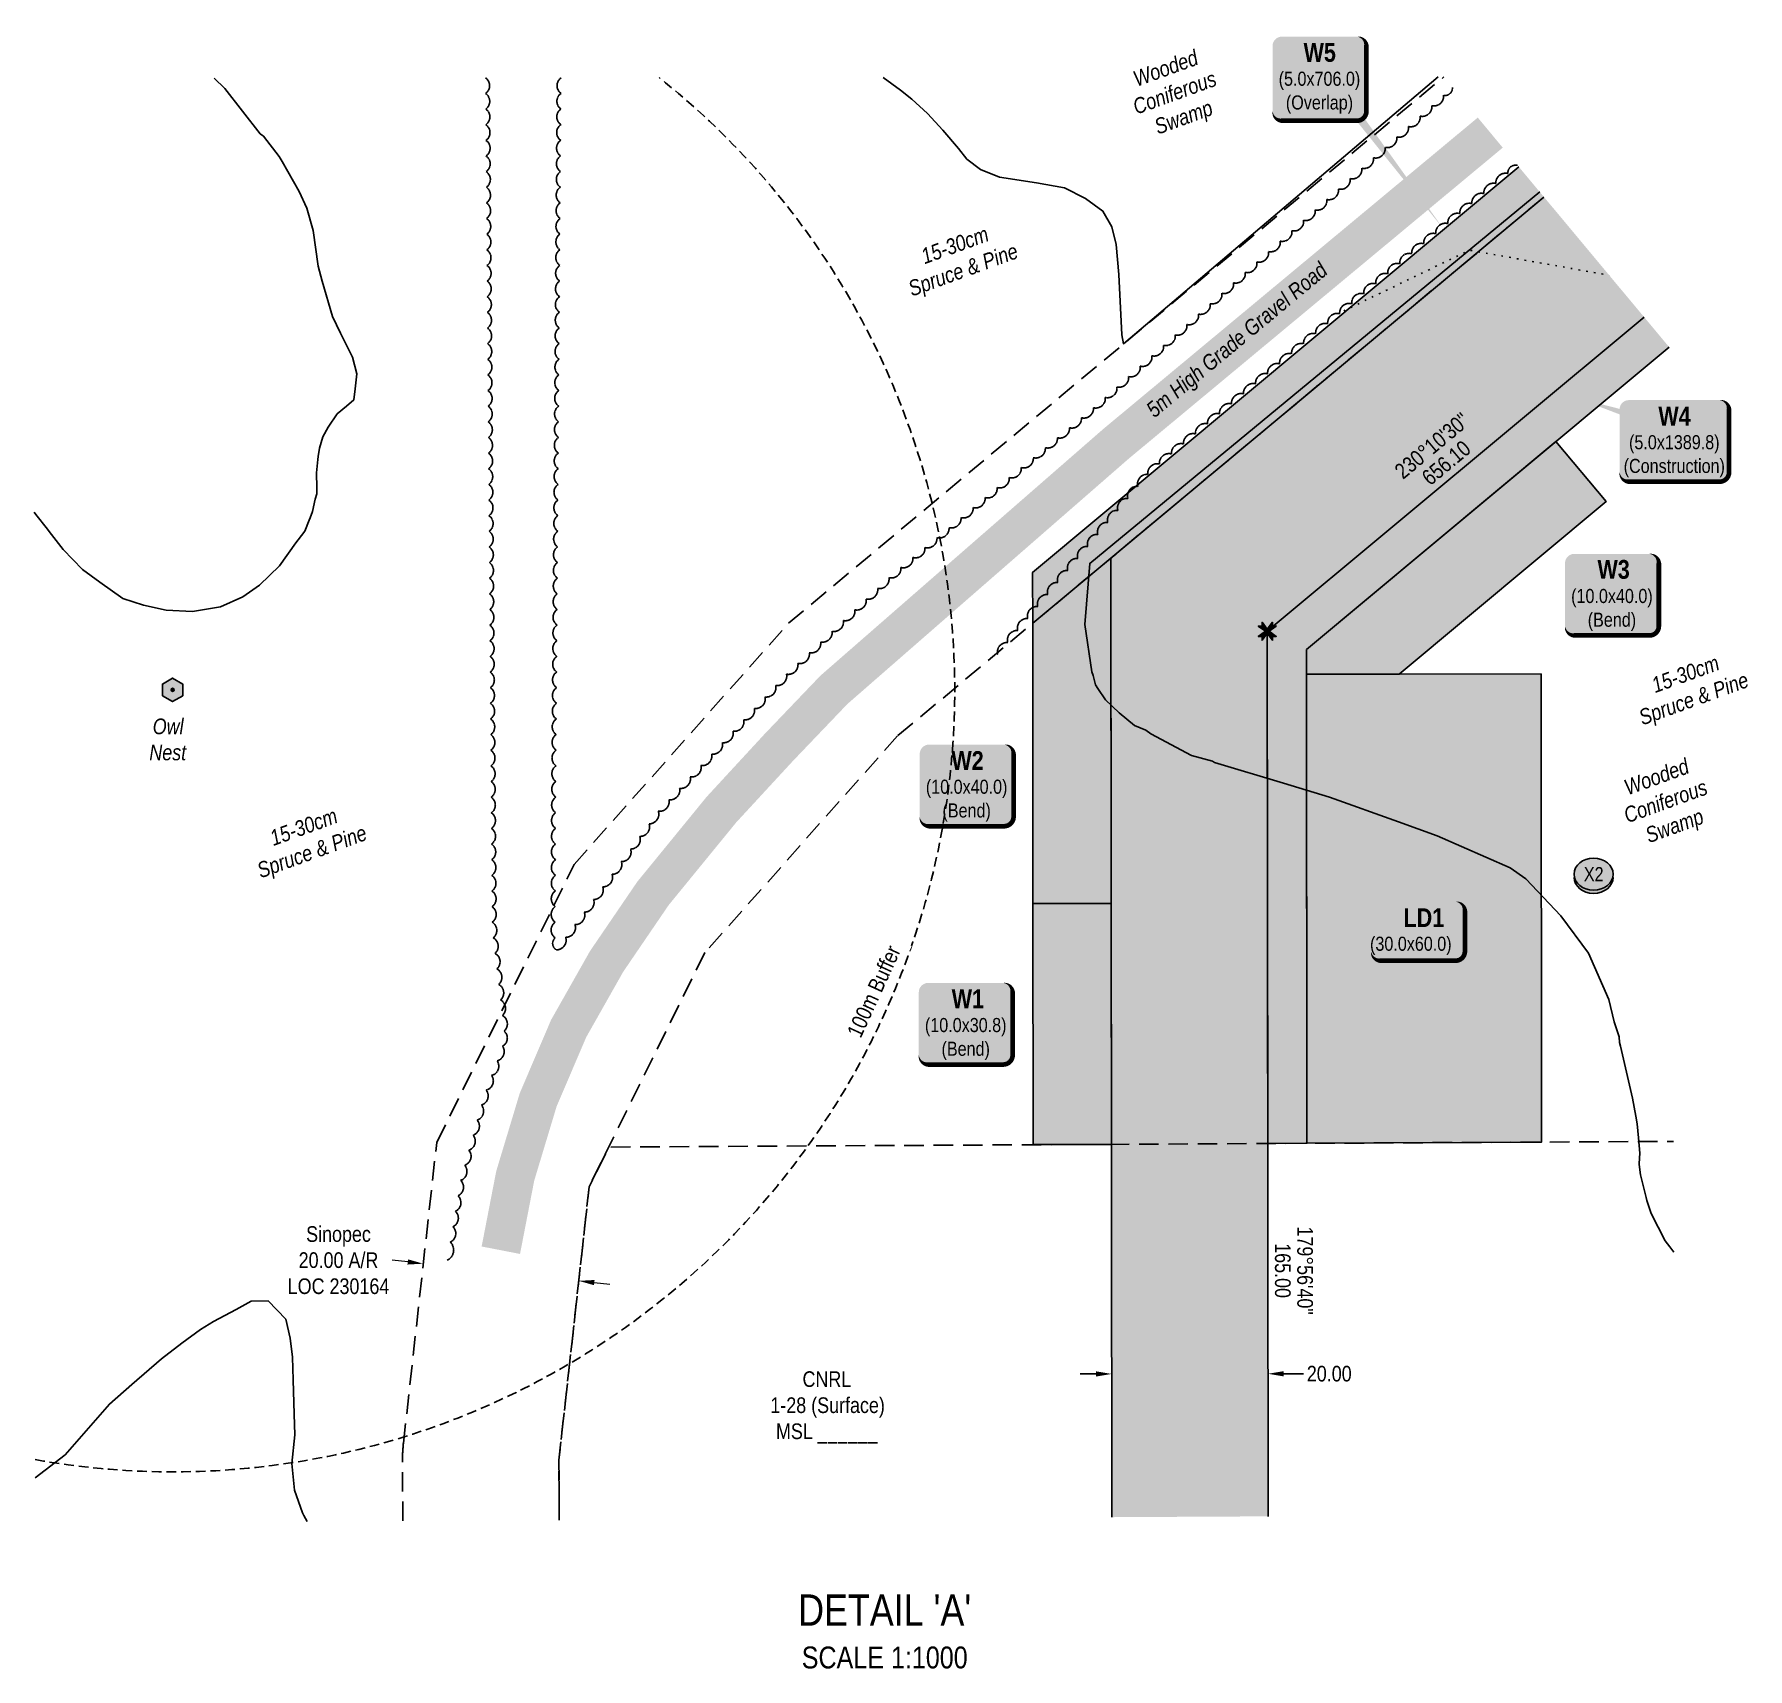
# Model space of a CAD drawing. Extents: x 499040 to 506121, y 6015569 to 6019091.
# Drawn here: x 501378 to 502473, y 6017725 to 6018769 of the extents above; entities that cross this region are included whole.
import ezdxf
from ezdxf.enums import TextEntityAlignment as Align

# ---------------------------------------------------------------- set-up
doc = ezdxf.new("R2010")
doc.units = 0
doc.header["$LTSCALE"] = 5
doc.header["$PDMODE"] = 35
doc.header["$PDSIZE"] = 0.5
for name, pattern in [('0', [1, 1, 0]), ('foc-ACCESSROAD', [3.75, 2.5, -1.25]), ('foc-TIELINE', [1.875, 1.25, -0.625]), ('foc-TOPO', [1, 0.2, -0.8])]:
    doc.linetypes.add(name, pattern=pattern)
doc.layers.get('Defpoints').update_dxf_attribs({"color": 9})
for name, color, linetype, lineweight in [('AS-GENERAL', 48, 'Continuous', 18), ('C-AR-T', 13, 'Continuous', 9), ('F-AR-T', 190, 'Continuous', 9), ('T-TEXT', 48, 'Continuous', 18)]:
    doc.layers.add(name, color=color, linetype=linetype, lineweight=lineweight)
for name, color, linetype in [('AS-ROADS', 254, 'Continuous'), ('C-WS', 13, 'foc-ACCESSROAD'), ('DETAIL-T', 7, 'Continuous'), ('F-AR', 190, 'foc-ACCESSROAD'), ('L-BD1', 253, 'Continuous'), ('L-MON', 1, 'Continuous'), ('P-BUFFER-PURPLE', 187, 'foc-TIELINE'), ('P-BUFFER-PURPLE-T', 187, 'Continuous'), ('P-CROSSINGS', 250, 'Continuous'), ('P-PROPOSED', 10, 'Continuous'), ('P-PROPOSED-H', 21, 'Continuous'), ('P-TEMP-BLOCKS', 250, 'Continuous'), ('P-TEMP-BLUE', 146, 'Continuous'), ('P-TXT', 4, 'Continuous'), ('P-WORKAREA', 113, 'Continuous'), ('P-WORKAREA-H', 111, 'Continuous'), ('T-BUSH', 110, '0'), ('T-BUSH-T', 110, 'Continuous'), ('T-LOW-AREA', 48, 'foc-TOPO'), ('WETLAND', 143, 'Continuous'), ('WETLAND-T', 146, 'Continuous')]:
    doc.layers.add(name, color=color, linetype=linetype)
doc.layers.add('P-TEMP-BLUE-H', color=7, linetype='Continuous', true_color=0x99e6ff)
doc.styles.add('80', font='ARIALN.TTF', dxfattribs={"height": 10})
doc.styles.add('80CG', font='ARIALN.TTF', dxfattribs={"height": 10})
doc.styles.add('80L', font='ARIALN.TTF', dxfattribs={"height": 10})
doc.styles.add('BOLD', font='ARIALNB.TTF')
doc.styles.add('Crossing', font='ARIALN.TTF', dxfattribs={"height": 10})
doc.dimstyles.new('Compass 5 000', dxfattribs={"dimscale": 5, "dimtxt": 9, "dimasz": 2, "dimexe": 0.2, "dimexo": 0.0625, "dimgap": 0.5, "dimtad": 0, "dimtih": 1, "dimtoh": 1, "dimzin": 0, "dimdsep": 46, "dimtxsty": '80CG', "dimcen": 0.1, "dimse1": 1, "dimse2": 1, "dimclrd": 256, "dimclrt": 256, "dimaunit": 1, "dimadec": 4, "dimazin": 0, "dimtfac": 0.06, "dimtofl": 0, "dimtmove": 0, "dimatfit": 1, "dimfxl": 0.2, "dimtolj": 1, "dimtzin": 0, "dimlwd": -1, "dimarcsym": 0})

msp = doc.modelspace()

# ---------------------------------------------------------------- texts
at = {"layer": 'AS-GENERAL', "insert": (502085.4202240393, 6018530.205437078), "char_height": 9.994660500000059, "attachment_point": 1, "rotation": 39.82463404069503, "style": '80L'}
msp.add_mtext_dynamic_manual_height_columns('\\pi2.14324;{\\fArial Narrow|b0|i1|c0|p34;5m High Grade Gravel Road}', width=149.0658878857887, gutter_width=49.94646034002879, heights=[0], dxfattribs=at)
at = {"layer": 'C-AR-T', "insert": (501842.1772035265, 6017914.893019208), "char_height": 9.99461000000029, "attachment_point": 1, "style": '80L'}
msp.add_mtext_dynamic_manual_height_columns('\\pi26.36751;CNRL\\P\\pi5.82607;1-28 (Surface)\\P\\pi9.38827;MSL ______', width=82.91656523124472, gutter_width=49.94620797565411, heights=[0], dxfattribs=at)
at = {"layer": 'DETAIL-T', "color": 3, "insert": (501921.071241725, 6017748.560671848), "char_height": 19.98925740000015, "width": 109.6499397430325, "attachment_point": 5, "style": '80CG'}
msp.add_mtext("DETAIL 'A'\\P{\\H0.7x;SCALE 1:1000}", dxfattribs=at)
at = {"layer": 'L-BD1', "style": '80L'}
for s, rotation, p in [('230°10\'30"', 39.82463404115438, (502270.7521426576, 6018506.447982243)), ('656.10', 39.82463404115438, (502279.8735100955, 6018495.509743216)), ('179°56\'40"', 270.0556962097833, (502189.6954557999, 6017979.254567581)), ('165.00', 270.0556962097833, (502175.4531166315, 6017979.240722852))]:
    msp.add_text(s, height=9.994628700000026, rotation=rotation, dxfattribs=at).set_placement(p, align=Align.MIDDLE_CENTER)
at = {"layer": 'T-BUSH-T', "char_height": 9.994628700000103, "attachment_point": 1, "rotation": 20.000000000000007, "style": '80L'}
for insert in [(501928.9567861047, 6018626.600036486), (502395.795386957, 6018352.531185958), (501512.8465688315, 6018254.781634729)]:
    msp.add_mtext_dynamic_manual_height_columns('\\pi15.17911;{\\fArial Narrow|b0|i1|c0|p34;15-30cm \\P\\pi0.43261;Spruce & Pine}', width=72.96834382298445, gutter_width=47.44898635416106, heights=[0], dxfattribs=dict(at, insert=insert))
at = {"layer": 'T-TEXT', "insert": (501450.8488320247, 6018332.047902259), "char_height": 9.994628700000026, "attachment_point": 1, "style": '80L'}
msp.add_mtext_dynamic_manual_height_columns('\\pi2.4842;{\\fArial Narrow|b0|i1|c0|p34;Owl\\P\\pi0.31961;Nest}', width=24.11908940021073, gutter_width=249.6183324002589, heights=[0], dxfattribs=at)
at = {"layer": 'WETLAND-T', "char_height": 10.00000000000013, "attachment_point": 1, "rotation": 20.000000000000007, "style": '80L'}
for insert in [(502076.899758134, 6018744.470698535), (502390.6025365104, 6018291.619166533)]:
    msp.add_mtext_dynamic_manual_height_columns('\\pi1.99746;{\\fArial Narrow|b0|i1|c0|p34;Wooded \\P\\pi-4.31564;Coniferous \\P\\pi4.28259;Swamp}', width=45.70705899019888, gutter_width=49.97314350000049, heights=[0], dxfattribs=dict(at, insert=insert))

# ---------------------------------------------------------------- blocks, each defined once
blk = doc.blocks.new('NEST_ACTIVE')
h = blk.add_hatch(color=90)
h.dxf.hatch_style = 1
h.paths.add_polyline_path([(-6.495190528396051, -3.75), (0, -7.5), (6.495190528337844, -3.75), (6.495190528337844, 3.75), (0, 7.5), (-6.495190528396051, 3.75)])
h = blk.add_hatch(color=13)
h.dxf.hatch_style = 1
edge = h.paths.add_edge_path()
edge.add_arc((0, 0), 1, 0, 360)
at = {"color": 13, "flags": 128}
blk.add_lwpolyline([(-6.495190528396051, -3.75), (0, -7.5), (6.495190528337844, -3.75), (6.495190528337844, 3.75), (0, 7.5), (-6.495190528396051, 3.75)], close=True, dxfattribs=at)
at = {"color": 13}
blk.add_circle((0, 0), 1, dxfattribs=at)
blk = doc.blocks.new('TEMP')
h = blk.add_hatch(color=255)
h.dxf.hatch_style = 1
h.paths.add_polyline_path([(-5.274162218071865e-10, 0.2514284397220763), (-0.6656854269836916, 1.152061669657268), (-0.6656854269836914, 0.6656854303339061), (-1.152061663105632, 0.6656854303339061), (-0.2514284404497631, 5.273246284076549e-10), (-1.152061661774314, -0.665685419564579), (-0.6656854224511335, -0.6656854195645793), (-0.6656854224511335, -1.152061655686338), (-5.273248504522599e-10, -0.2514284436956583), (0.6656854183820542, -1.152061663420681), (0.6656854183820542, -0.6656854208922597), (1.152061656810019, -0.6656854053035203), (0.2514284429676993, 5.273251835191672e-10), (1.152061671303363, 0.6656854258011662), (0.6656854287749412, 0.6656854258011663), (0.6656854131859291, 1.15206166422904)])
h.paths.add_polyline_path([(0.5656854229146121, 0.8485281473411305), (0.5656854319800914, 0.5656854258011663), (0.8485281444547581, 0.5656854258011663), (0.08318903393992505, -1.110223024625157e-16), (0.8485281399220184, -0.5656854150320215), (0.5656854183820542, -0.5656854240973189), (0.5656854183820542, -0.8485281365719858), (1.110223024625157e-16, -0.08318903609469996), (-0.5656854224511336, -0.848528132039064), (-0.5656854224511336, -0.5656854195645794), (-0.8485281349258003, -0.5656854195645796), (-0.08318903284889523, 0), (-0.8485281394583577, 0.5656854303339061), (-0.5656854269836913, 0.5656854303339061), (-0.5656854269836913, 0.8485281428085727), (0, 0.08318903069412065)], flags=16)
h = blk.add_hatch(color=1)
h.dxf.hatch_style = 1
h.paths.add_polyline_path([(0, 0.08318903069412048), (-0.5656854269836913, 0.8485281428085726), (-0.5656854269836911, 0.5656854303339061), (-0.8485281394583579, 0.5656854303339061), (-0.08318903284889523, 0), (-0.8485281349258, -0.5656854195645791), (-0.5656854224511336, -0.5656854195645792), (-0.5656854224511336, -0.8485281320390639), (1.110223024625157e-16, -0.08318903609469996), (0.5656854183820542, -0.8485281365719854), (0.5656854183820542, -0.5656854240973188), (0.8485281399220186, -0.5656854150320215), (0.08318903393992516, -5.551115123125783e-17), (0.8485281444547583, 0.5656854258011663), (0.5656854319800915, 0.5656854258011663), (0.5656854229146121, 0.8485281473411305)])
at = {"color": 1}
for p, q in [((-0.0831890328488953, 0), (0.0831890339399252, 0)), ((0, 0.0831890306941205), (0, -0.08318903609469999))]:
    blk.add_line(p, q, dxfattribs=at)
at = {"color": 255, "flags": 128}
blk.add_lwpolyline([(-0.251428440449763, 5.27325e-10), (-1.152061663105632, 0.6656854303339061), (-0.6656854269836914, 0.6656854303339061), (-0.6656854269836914, 1.152061669657268), (-5.274159999999999e-10, 0.2514284397220763), (0.6656854131859291, 1.15206166422904), (0.6656854287749412, 0.6656854258011663), (1.152061671303363, 0.6656854258011663), (0.2514284429676991, 5.27325e-10), (1.152061656810019, -0.6656854053035204), (0.6656854183820542, -0.6656854208922596), (0.6656854183820542, -1.152061663420681), (-5.27325e-10, -0.2514284436956586), (-0.6656854224511335, -1.152061655686338), (-0.6656854224511335, -0.6656854195645793), (-1.152061661774314, -0.6656854195645793)], close=True, dxfattribs=at)
at = {"color": 1, "flags": 128}
blk.add_lwpolyline([(-0.0831890328488953, 0), (-0.8485281394583578, 0.5656854303339061), (-0.5656854269836913, 0.5656854303339061), (-0.5656854269836913, 0.8485281428085727), (0, 0.0831890306941205), (0.5656854229146121, 0.8485281473411305), (0.5656854319800914, 0.5656854258011663), (0.8485281444547581, 0.5656854258011663), (0.0831890339399252, 0), (0.8485281399220184, -0.5656854150320214), (0.5656854183820542, -0.5656854240973189), (0.5656854183820542, -0.8485281365719856), (0, -0.08318903609469999), (-0.5656854224511335, -0.848528132039064), (-0.5656854224511335, -0.5656854195645792), (-0.8485281349258001, -0.5656854195645792)], close=True, dxfattribs=at)
blk = doc.blocks.new('*U400')
at = {"true_color": 0x99e6ff}
h = blk.add_hatch(color=141, dxfattribs=at)
edge = h.paths.add_edge_path()
edge.add_line((-23.99999999999998, -19.27956719882786), (23.99999999999998, -19.27956719882786))
edge.add_arc((23.99999999999998, -13.27956719882786), 6, 270, 360)
edge.add_line((29.99999999999998, -13.27956719882786), (29.99999999999998, 12.5))
edge.add_arc((23.99999999999998, 12.5), 6, 0, 90)
edge.add_line((23.99999999999998, 18.5), (-23.99999999999998, 18.5))
edge.add_arc((-23.99999999999998, 12.5), 6, 90, 180)
edge.add_line((-29.99999999999998, 12.5), (-29.99999999999998, -13.27956719882786))
edge.add_arc((-23.99999999999998, -13.27956719882786), 6, 180, 270)
at = {"color": 250, "flags": 128}
blk.add_lwpolyline([(-23.99999999999998, -19.27956719882786, 3, 3, 0), (23.99999999999998, -19.27956719882786, 3, 3, 0.414213562373095), (29.99999999999998, -13.27956719882786, 3, 3, 0), (29.99999999999998, 12.5, 3, 0, 0.414213562373095), (23.99999999999998, 18.5, 0, 0, 0), (-23.99999999999998, 18.5, 0, 0, 0.414213562373095), (-29.99999999999998, 12.5, 0, 0, 0), (-29.99999999999998, -13.27956719882786, 0, 3, 0.414213562373095)], format="xyseb", close=True, dxfattribs=at)
at = {"flags": 128}
blk.add_lwpolyline([(14.90390220593633, 3.037062123534922, 0, 7.499999999999998, 0), (-3.398394867633905e-15, 0, 0, 0, 0)], format="xyseb", dxfattribs=at)
at = {"color": 250}
for tag, p, height, style in [('TEMP_AREA_W1_001', (-9.212824010914055, 2.244292974654144), 12, 'BOLD'), ('ENTER_TEXT_001', (-30.65586630286495, -12.93054438853961), 9, '80')]:
    blk.add_attdef(tag, p, '', height=height, dxfattribs=dict(at, style=style))
blk = doc.blocks.new('*D565')
at = {"layer": 'Defpoints', "color": 0, "transparency": 16777216}
for p in [(502066.0769033305, 6017912.35065005), (502166.0223173436, 6017913.297286908), (502166.0231431092, 6017912.447806058)]:
    blk.add_point(p, dxfattribs=at)
at = {"layer": 'P-TXT', "transparency": 16777216}
for p, q in [((502056.0760822896, 6017913.190410077), (502046.0760870143, 6017913.180689255)), ((502176.0223126189, 6017913.30700773), (502188.733214542, 6017913.319363778))]:
    blk.add_line(p, q, dxfattribs=at)
for points in [[(502056.0744621526, 6017914.857075957), (502056.0777024266, 6017911.523744198), (502066.0760775649, 6017913.200130899)], [(502176.0206924818, 6017914.97367361), (502176.0239327559, 6017911.640341851), (502166.0223173436, 6017913.297286908)]]:
    blk.add_solid(points, dxfattribs=at)
at = {"layer": 'P-TXT', "transparency": 16777216, "insert": (502205.1247561519, 6017913.319363778), "char_height": 10, "attachment_point": 5, "style": '80CG'}
blk.add_mtext('\\A1;20.00', dxfattribs=at)
blk = doc.blocks.new('*D566')
at = {"layer": 'Defpoints', "color": 0, "transparency": 16777216}
for p in [(501626.2175646917, 6017983.672345835), (501623.6589922566, 6017960.52930306), (501723.0003488907, 6017949.546647959)]:
    blk.add_point(p, dxfattribs=at)
at = {"layer": 'F-AR-T', "transparency": 16777216}
for p, q in [((501616.2781218628, 6017984.771198077), (501606.3386790326, 6017985.870050319)), ((501735.4983641549, 6017971.590838493), (501745.4378069838, 6017970.491986251))]:
    blk.add_line(p, q, dxfattribs=at)
for points in [[(501616.4612639032, 6017986.427771882), (501616.0949798224, 6017983.114624272), (501626.2175646917, 6017983.672345835)], [(501735.6815061953, 6017973.247412298), (501735.3152221146, 6017969.934264688), (501725.558921326, 6017972.689690735)]]:
    blk.add_solid(points, dxfattribs=at)
at = {"layer": 'F-AR-T', "transparency": 16777216, "insert": (501572.0480924023, 6017985.870050319), "char_height": 10, "attachment_point": 5, "style": '80CG'}
blk.add_mtext('\\A1;Sinopec\\P20.00 A/R\\PLOC 230164', dxfattribs=at)
blk = doc.blocks.new('*U567')
h = blk.add_hatch(color=111)
edge = h.paths.add_edge_path()
edge.add_line((-23.99999999999999, -35.28207796066999), (23.99999999999998, -35.28207796066999))
edge.add_arc((23.99999999999998, -29.28207796066999), 6, 270, 360)
edge.add_line((29.99999999999998, -29.28207796066999), (29.99999999999998, 12.5))
edge.add_arc((23.99999999999998, 12.5), 6, 0, 90)
edge.add_line((23.99999999999998, 18.5), (-23.99999999999998, 18.5))
edge.add_arc((-23.99999999999998, 12.5), 6, 90, 180)
edge.add_line((-29.99999999999998, 12.5), (-29.99999999999999, -29.28207796066999))
edge.add_arc((-23.99999999999999, -29.28207796066999), 6.000000000000004, 180, 270)
at = {"color": 250, "flags": 128}
blk.add_lwpolyline([(-23.99999999999999, -35.28207796066999, 3, 3, 0), (23.99999999999998, -35.28207796066999, 3, 3, 0.414213562373095), (29.99999999999998, -29.28207796066999, 3, 3, 0), (29.99999999999998, 12.5, 3, 0, 0.414213562373095), (23.99999999999998, 18.5, 0, 0, 0), (-23.99999999999998, 18.5, 0, 0, 0.414213562373095), (-29.99999999999998, 12.5, 0, 0, 0), (-29.99999999999999, -29.28207796066999, 0, 3, 0.414213562373095)], format="xyseb", close=True, dxfattribs=at)
at = {"flags": 128}
blk.add_lwpolyline([(79.55910313578295, -104.8580906185082, 0, 7.499999999999998, 0), (-3.398394867633904e-15, 4.930380657631324e-32, 0, 0, 0)], format="xyseb", dxfattribs=at)
at = {"color": 250}
for tag, p, height, style in [('TEMP_AREA_W1_001', (-9.212824010914055, 2.244292974654144), 12, 'BOLD'), ('ENTER_TEXT_001', (-30.65586630286495, -12.93054438853961), 9, '80')]:
    blk.add_attdef(tag, p, '', height=height, dxfattribs=dict(at, style=style))
blk = doc.blocks.new('*U568')
at = {"true_color": 0x99e6ff}
h = blk.add_hatch(color=141, dxfattribs=at)
edge = h.paths.add_edge_path()
edge.add_line((-23.99999999999999, -33.67903048638254), (23.99999999999998, -33.67903048638254))
edge.add_arc((23.99999999999998, -27.67903048638254), 6, 270, 360)
edge.add_line((29.99999999999998, -27.67903048638254), (29.99999999999998, 12.5))
edge.add_arc((23.99999999999998, 12.5), 6, 0, 90)
edge.add_line((23.99999999999998, 18.5), (-23.99999999999998, 18.5))
edge.add_arc((-23.99999999999998, 12.5), 6, 90, 180)
edge.add_line((-29.99999999999998, 12.5), (-29.99999999999999, -27.67903048638254))
edge.add_arc((-23.99999999999999, -27.67903048638254), 6.000000000000004, 180, 270)
at = {"color": 250, "flags": 128}
blk.add_lwpolyline([(-23.99999999999999, -33.67903048638254, 3, 3, 0), (23.99999999999998, -33.67903048638254, 3, 3, 0.414213562373095), (29.99999999999998, -27.67903048638254, 3, 3, 0), (29.99999999999998, 12.5, 3, 0, 0.414213562373095), (23.99999999999998, 18.5, 0, 0, 0), (-23.99999999999998, 18.5, 0, 0, 0.414213562373095), (-29.99999999999998, 12.5, 0, 0, 0), (-29.99999999999999, -27.67903048638254, 0, 3, 0.414213562373095)], format="xyseb", close=True, dxfattribs=at)
at = {"flags": 128}
blk.add_lwpolyline([(12.16741840838894, -13.53408487874481, 0, 7.499999999999997, 0), (-3.398394867633905e-15, 1.183291357831518e-30, 0, 0, 0)], format="xyseb", dxfattribs=at)
at = {"color": 250}
for tag, p, height, style in [('TEMP_AREA_W1_001', (-9.212824010914055, 2.244292974654144), 12, 'BOLD'), ('ENTER_TEXT_001', (-30.65586630286495, -12.93054438853961), 9, '80')]:
    blk.add_attdef(tag, p, '', height=height, dxfattribs=dict(at, style=style))
blk = doc.blocks.new('xing2')
h = blk.add_hatch(color=50)
h.dxf.hatch_style = 1
edge = h.paths.add_edge_path()
edge.add_ellipse((0, 0), major_axis=(-12.5, 0), ratio=0.8162973455633619, start_angle=0, end_angle=360)
h = blk.add_hatch(color=250)
h.dxf.hatch_style = 1
edge = h.paths.add_edge_path()
edge.add_ellipse((0, -2.047489049626165), major_axis=(-12.5, 0), ratio=0.8162973455633619, start_angle=0, end_angle=180)
edge.add_line((12.5, -2.047489049626165), (12.5, 0))
edge.add_ellipse((0, 0), major_axis=(-12.5, 0), ratio=0.8162973455633619, start_angle=0, end_angle=180, ccw=False)
edge.add_line((-12.5, 0), (-12.5, -2.047489049626165))
at = {"color": 250}
blk.add_ellipse((0, 0), major_axis=(-12.5, 0), ratio=0.8162973455633619, dxfattribs=at)
blk.add_ellipse((0, -2.047489049626165), major_axis=(-12.5, 0), ratio=0.8162973455633619, start_param=0, end_param=3.141592653589793, dxfattribs=at)
at = {"color": 250, "style": 'Crossing'}
blk.add_attdef('CROSSING', text='', height=9, dxfattribs=at).set_placement((0.08916442567715421, 0.0199513138486509), align=Align.MIDDLE_CENTER)
at = {"color": 250, "style": 'Crossing', "flags": 1}
for tag, p in [('OWNER', (0.08916442567715421, -12.49201765665748)), ('DESCRIPTION', (0.08916442567715421, -25.770021277247)), ('LOCATION', (0.08916442567715421, -39.30337514164421)), ('DWG_REF', (0.08916442567715421, -52.83672900604233))]:
    blk.add_attdef(tag, text='', height=9, dxfattribs=at).set_placement(p, align=Align.MIDDLE_CENTER)
blk = doc.blocks.new('*U579')
at = {"true_color": 0x99e6ff}
h = blk.add_hatch(color=141, dxfattribs=at)
edge = h.paths.add_edge_path()
edge.add_line((-28.99999999999998, -33.67903048638254), (28.99999999999998, -33.67903048638254))
edge.add_arc((28.99999999999997, -27.67903048638254), 6, 270, 360)
edge.add_line((34.99999999999997, -27.67903048638254), (34.99999999999998, 12.5))
edge.add_arc((28.99999999999998, 12.5), 6, 0, 90)
edge.add_line((28.99999999999998, 18.5), (-28.99999999999998, 18.5))
edge.add_arc((-28.99999999999998, 12.5), 6, 90, 180)
edge.add_line((-34.99999999999998, 12.5), (-34.99999999999999, -27.67903048638254))
edge.add_arc((-28.99999999999999, -27.67903048638254), 6, 180, 270)
at = {"flags": 128}
blk.add_lwpolyline([(-63.08659898523971, 20.12121205788636, 0, 7.5, 0), (-3.398394867633904e-15, -1.97215226305253e-31, 0, 0, 0)], format="xyseb", dxfattribs=at)
at = {"color": 250, "flags": 128}
blk.add_lwpolyline([(-28.99999999999998, -33.67903048638254, 3, 3, 0), (28.99999999999998, -33.67903048638254, 3, 3, 0.414213562373095), (34.99999999999997, -27.67903048638254, 3, 3, 0), (34.99999999999998, 12.5, 3, 0, 0.414213562373095), (28.99999999999998, 18.5, 0, 0, 0), (-28.99999999999998, 18.5, 0, 0, 0.414213562373095), (-34.99999999999998, 12.5, 0, 0, 0), (-34.99999999999999, -27.67903048638254, 0, 3, 0.414213562373095)], format="xyseb", close=True, dxfattribs=at)
at = {"color": 250}
for tag, p, height, style in [('TEMP_AREA_W1_001', (-9.212824010914055, 2.244292974654144), 12, 'BOLD'), ('ENTER_TEXT_001', (-30.65586630286495, -12.93054438853961), 9, '80')]:
    blk.add_attdef(tag, p, '', height=height, dxfattribs=dict(at, style=style))

# ---------------------------------------------------------------- dimensions: what is measured, and where the dimension line sits
at = {"layer": 'F-AR-T', "color": 6}
dim = msp.add_linear_dim(base=(501626.2175646917, 6017983.672345835), p1=(501723.0003488908, 6017949.546647959), p2=(501623.6589922565, 6017960.529303059), angle=173.6913007071948, text='Sinopec\\P20.00 A/R\\PLOC 230164', dimstyle='Compass 5 000', dxfattribs=at)
dim.commit()
dim.dimension.update_dxf_attribs({"geometry": '*D566', "text_midpoint": (501572.0480924023, 6017985.870050319), "dimtype": 161})
at = {"layer": 'P-TXT', "color": 4}
dim = msp.add_linear_dim(base=(502166.0223173436, 6017913.297286908), p1=(502066.0769033306, 6017912.35065005), p2=(502166.0231431092, 6017912.447806058), angle=0.05569621740755689, text='20.00', dimstyle='Compass 5 000', dxfattribs=at)
dim.commit()
dim.dimension.update_dxf_attribs({"geometry": '*D565', "text_midpoint": (502205.1247561519, 6017913.319363778), "dimtype": 161})

# ---------------------------------------------------------------- hatches: boundary and pattern name
at = {"layer": 'P-PROPOSED-H'}
h = msp.add_hatch(color=256, dxfattribs=at)
h.dxf.hatch_style = 1
h.paths.add_polyline_path([(502166.1108796466, 6017822.191543831), (502165.561040274, 6018387.821874091), (502406.3478031642, 6018588.61329361), (502342.3382071099, 6018665.372865636), (502065.5692571822, 6018434.575999294), (502066.1650603242, 6017821.661856311)])
at = {"layer": 'P-TEMP-BLUE-H'}
h = msp.add_hatch(color=256, dxfattribs=at)
h.dxf.hatch_style = 1
h.paths.add_polyline_path([(502422.3502021783, 6018569.423400601), (502190.5589860468, 6018376.133342803), (502190.8657191958, 6018060.591056886), (502165.8792643655, 6018060.458635007), (502165.5610402738, 6018387.821874099), (502406.3478031674, 6018588.613293606)])
h = msp.add_hatch(color=256, dxfattribs=at)
h.dxf.hatch_style = 1
h.paths.add_polyline_path([(502350.008749383, 6018509.09806204), (502190.5589860472, 6018376.133342823), (502190.5742512096, 6018360.42977624), (502249.8259161048, 6018360.487373761), (502382.0135474099, 6018470.71827603)])
h = msp.add_hatch(color=256, dxfattribs=at)
h.dxf.hatch_style = 1
h.paths.add_polyline_path([(502065.5692571822, 6018434.575999323), (502065.7837836728, 6018213.88844196), (502015.810663784, 6018213.839863974), (502015.6365663519, 6018392.937265725)])
h = msp.add_hatch(color=256, dxfattribs=at)
h.dxf.hatch_style = 1
h.paths.add_polyline_path([(502190.5742512096, 6018360.42977624), (502190.8657191958, 6018060.591056908), (502340.7844481788, 6018061.385588187), (502340.4936108773, 6018360.575510237)])
h = msp.add_hatch(color=256, dxfattribs=at)
h.dxf.hatch_style = 1
h.paths.add_polyline_path([(502065.7837836728, 6018213.88844196), (502065.933445008, 6018059.928947521), (502015.9603251188, 6018059.880369538), (502015.810663784, 6018213.839863974)])
at = {"layer": 'P-WORKAREA-H'}
h = msp.add_hatch(color=256, dxfattribs=at)
h.dxf.hatch_style = 1
h.paths.add_polyline_path([(502326.3358080981, 6018684.562758634), (502015.6049659958, 6018425.44516379), (502015.6365663519, 6018392.937265696), (502342.3382071099, 6018665.372865636)])

# ---------------------------------------------------------------- linework, layer by layer
at = {"layer": 'AS-ROADS', "const_width": 24.98657175000029, "flags": 128}
msp.add_lwpolyline([(501675.7760367424, 6017992.273571063), (501684.9810367429, 6018039.783571272), (501699.6660367429, 6018088.453571064), (501719.1260367428, 6018133.97357127), (501743.3760367426, 6018176.84357106), (501773.0210367426, 6018220.333571062), (501816.7210367426, 6018273.828571061), (501853.226036743, 6018313.40857106), (501888.6110367425, 6018350.403571065), (501953.7360367427, 6018407.233571066), (502069.081036743, 6018507.803571058), (502308.0265156937, 6018706.519051721)], dxfattribs=at)
at = {"layer": 'C-WS', "flags": 128}
msp.add_lwpolyline([(501713.0918310418, 6017819.790657691), (501712.8888785344, 6017858.085414449), (501732.1963861999, 6018032.727519402), (501744.7999969379, 6018058.227021604), (502425.0403073346, 6018061.83212289)], dxfattribs=at)
at = {"layer": 'F-AR'}
msp.add_lwpolyline([(501613.1495147661, 6017819.260988751), (501612.9437173152, 6017857.548199679, -0.02887867874647365), (501613.5475219, 6017869.068069545), (501634.7908817253, 6018061.220528608), (501722.5844957868, 6018238.84371155), (501859.6035184081, 6018392.959148375), (502278.3284073704, 6018742.132681947)], format="xyb", dxfattribs=at)
msp.add_lwpolyline([(502342.3382071123, 6018665.372865657), (501929.3418812096, 6018320.976365059), (501806.2207787883, 6018182.492947866), (501732.1963861999, 6018032.727519402), (501712.8888785344, 6017858.085414449), (501713.0947164627, 6017819.790672982)], dxfattribs=at)
at = {"layer": 'P-BUFFER-PURPLE'}
msp.add_arc((501466.0510367426, 6018350.383571066), 499.7314350000031, 259.8785465158555, 51.53599796262093, dxfattribs=at)
at = {"layer": 'P-PROPOSED', "flags": 128}
for points in [[(502342.3382071099, 6018665.372865665), (502065.5692571822, 6018434.575999323), (502066.1650603242, 6017821.661856353)], [(502166.1108796466, 6017822.191543861), (502165.561040274, 6018387.821874119), (502406.3478031674, 6018588.613293626)]]:
    msp.add_lwpolyline(points, dxfattribs=at)
at = {"layer": 'P-TEMP-BLUE'}
msp.add_lwpolyline([(502422.3502021783, 6018569.423400623), (502190.5589860468, 6018376.133342823), (502190.8657191958, 6018060.591056908), (502165.8792643655, 6018060.458635028), (502165.5610402738, 6018387.821874119), (502406.3478031658, 6018588.613293628)], dxfattribs=at)
for points in [[(502350.008749383, 6018509.09806204), (502190.5589860472, 6018376.133342823), (502190.5742512096, 6018360.42977624), (502249.8259161048, 6018360.487373761), (502382.0135474099, 6018470.71827603)], [(502065.5692571822, 6018434.575999323), (502065.7837836728, 6018213.88844196), (502015.810663784, 6018213.839863974), (502015.6365663519, 6018392.937265725)], [(502190.5742512096, 6018360.42977624), (502190.8657191958, 6018060.591056908), (502340.7844481788, 6018061.385588187), (502340.4936108773, 6018360.575510237)], [(502065.7837836728, 6018213.88844196), (502065.933445008, 6018059.928947521), (502015.9603251188, 6018059.880369538), (502015.810663784, 6018213.839863974)]]:
    msp.add_lwpolyline(points, close=True, dxfattribs=at)
at = {"layer": 'P-WORKAREA'}
msp.add_lwpolyline([(502326.3358080981, 6018684.562758662), (502015.6049659958, 6018425.445163818), (502015.6365663519, 6018392.937265725), (502342.3382071123, 6018665.372865657)], dxfattribs=at)
at = {"layer": 'T-BUSH', "flags": 128}
for points in [[(501665.9685891483, 6018741.550015179, -0.52056705), (501666.0480990306, 6018731.555702744, -0.52056705), (501666.1276089129, 6018721.561390311, -0.52056705), (501666.2071187953, 6018711.567077876, -0.52056705), (501666.2866286776, 6018701.572765443, -0.52056705), (501666.3661385599, 6018691.578453008, -0.52056705), (501666.4456484423, 6018681.584140575, -0.52056705), (501666.5251583246, 6018671.589828153, -0.52056705), (501666.6046682069, 6018661.59551572, -0.52056705), (501666.6841780893, 6018651.601203285, -0.52056705), (501666.7636879716, 6018641.606890849, -0.52056705), (501666.843197854, 6018631.612578403, -0.52056705), (501666.9227077363, 6018621.61826597, -0.52056705), (501667.0022176187, 6018611.623953535, -0.52056705), (501667.081727501, 6018601.629641102, -0.52056705), (501667.1612373833, 6018591.635328667, -0.52056705), (501667.2407472657, 6018581.641016234, -0.52056705), (501667.320257148, 6018571.646703799, -0.52056705), (501667.3997670304, 6018561.652391366, -0.52056705), (501667.4792769128, 6018551.658078932, -0.52056705), (501667.5587867951, 6018541.663766499, -0.52056705), (501667.6382966774, 6018531.669454064, -0.52056705), (501667.7178065598, 6018521.67514163, -0.52056705), (501667.7973164421, 6018511.680829195, -0.52056705), (501667.8768263244, 6018501.686516761, -0.52056705), (501667.9563362068, 6018491.692204327, -0.52056705), (501668.0358460891, 6018481.697891893, -0.52056705), (501668.1153559714, 6018471.703579459, -0.52056705), (501668.1948658538, 6018461.709267025, -0.52056705), (501668.2743757361, 6018451.714954591, -0.52056705), (501668.3538856184, 6018441.720642157, -0.52056705), (501668.4333955008, 6018431.726329736, -0.52056705), (501668.5129053832, 6018421.732017302, -0.52056705), (501668.5924152655, 6018411.737704868, -0.52056705), (501668.6719251478, 6018401.743392431, -0.52056705), (501668.7514350302, 6018391.749079986, -0.52056705), (501668.8309449125, 6018381.754767552, -0.52056705), (501668.9104547948, 6018371.760455118, -0.52056705), (501668.9899646772, 6018361.766142684, -0.52056705), (501669.0694745596, 6018351.771830251, -0.52056705), (501669.1489844419, 6018341.777517816, -0.52056705), (501669.2284943243, 6018331.783205382, -0.52056705), (501669.3080042066, 6018321.788892948, -0.52056705), (501669.3875140889, 6018311.794580515, -0.52056705), (501669.4670239712, 6018301.800268081, -0.52056705), (501669.5465338536, 6018291.805955647, -0.52056705), (501669.6260437359, 6018281.811643213, -0.52056705), (501669.7055536183, 6018271.817330778, -0.52056705), (501669.7850635006, 6018261.823018344, -0.52056705), (501669.8645733829, 6018251.82870591, -0.52056705), (501669.9440832653, 6018241.834393476, -0.52056705), (501670.0235931477, 6018231.840081042, -0.52056705), (501670.10310303, 6018221.845768608, -0.52056705), (501670.1826129123, 6018211.851456174, -0.52056705), (501670.2621227946, 6018201.85714374, -0.52056705), (501670.9226437222, 6018191.899103965, -0.52056705), (501672.0868005887, 6018181.972506264, -0.52056705), (501673.2509574551, 6018172.045908578, -0.52056705), (501674.4151143216, 6018162.11931089, -0.52056705), (501675.5792711881, 6018152.192713203, -0.52056705), (501676.7434280546, 6018142.266115516, -0.52056705), (501677.9075849211, 6018132.339517829, -0.52056705), (501676.8668020766, 6018122.677529376, -0.52056705), (501673.386994887, 6018113.308242075, -0.52056705), (501669.9071876975, 6018103.938954761, -0.52056705), (501666.427380508, 6018094.569667433, -0.52056705), (501663.3715595122, 6018085.063082363, -0.52056705), (501660.6987087842, 6018075.432481559, -0.52056705), (501658.0258580562, 6018065.801880756, -0.52056705), (501655.3530073282, 6018056.171279966, -0.52056705), (501652.6801566002, 6018046.54067915, -0.52056705), (501650.1094862699, 6018036.887401519, -0.52056705), (501648.4574346777, 6018027.030255476, -0.52056705), (501646.8053830856, 6018017.173109406, -0.52056705), (501645.1533314934, 6018007.31596335, -0.52056705), (501643.5012799013, 6017997.458817292, -0.52056705), (501641.5638929257, 6017985.89918654, -0.52056705)], [(501714.3300900242, 6018741.590243477, 0.52056705), (501714.2551723133, 6018731.595895579, 0.52056705), (501714.1802546025, 6018721.601547655, 0.52056705), (501714.1053368917, 6018711.607199755, 0.52056705), (501714.0304191808, 6018701.612851829, 0.52056705), (501713.95550147, 6018691.618503917, 0.52056705), (501713.8805837592, 6018681.624156006, 0.52056705), (501713.8056660483, 6018671.629808092, 0.52056705), (501713.7307483375, 6018661.635460181, 0.52056705), (501713.6558306267, 6018651.64111227, 0.52056705), (501713.5809129159, 6018641.646764371, 0.52056705), (501713.505995205, 6018631.652416445, 0.52056705), (501713.4310774941, 6018621.658068532, 0.52056705), (501713.3561597833, 6018611.663720621, 0.52056705), (501713.2812420725, 6018601.669372709, 0.52056705), (501713.2063243616, 6018591.675024797, 0.52056705), (501713.1314066508, 6018581.680676885, 0.52056705), (501713.05648894, 6018571.686328986, 0.52056705), (501712.9815712291, 6018561.69198106, 0.52056705), (501712.9066535183, 6018551.697633148, 0.52056705), (501712.8317358075, 6018541.703285236, 0.52056705), (501712.7568180966, 6018531.708937324, 0.52056705), (501712.6819003858, 6018521.714589412, 0.52056705), (501712.6069826749, 6018511.720241501, 0.52056705), (501712.5320649641, 6018501.725893602, 0.52056705), (501712.4571472533, 6018491.731545676, 0.52056705), (501712.3822295424, 6018481.737197763, 0.52056705), (501712.3073118316, 6018471.742849852, 0.52056705), (501712.2323941208, 6018461.74850194, 0.52056705), (501712.1574764099, 6018451.754154027, 0.52056705), (501712.0825586991, 6018441.759806116, 0.52056705), (501712.0076409883, 6018431.765458217, 0.52056705), (501711.9327232774, 6018421.771110293, 0.52056705), (501711.8578055666, 6018411.776762379, 0.52056705), (501711.7828878558, 6018401.782414467, 0.52056705), (501711.7079701449, 6018391.788066555, 0.52056705), (501711.6330524341, 6018381.793718643, 0.52056705), (501711.5581347232, 6018371.799370731, 0.52056705), (501711.4832170124, 6018361.805022832, 0.52056705), (501711.4082993016, 6018351.810674908, 0.52056705), (501711.3333815907, 6018341.816326994, 0.52056705), (501711.2584638799, 6018331.821979083, 0.52056705), (501711.1835461691, 6018321.827631171, 0.52056705), (501711.1086284582, 6018311.833283259, 0.52056705), (501711.0337107474, 6018301.838935346, 0.52056705), (501710.9587930366, 6018291.844587448, 0.52056705), (501710.8838753257, 6018281.850239524, 0.52056705), (501710.8143357072, 6018271.855861694, 0.52056705), (501710.7780596309, 6018261.861298827, 0.52056705), (501710.7417835546, 6018251.86673596, 0.52056705), (501710.7055074783, 6018241.872173094, 0.52056705), (501710.669231402, 6018231.87761024, 0.52056705), (501710.6329553257, 6018221.88304736, 0.52056705), (501710.5966792493, 6018211.888484506, 0.52056705), (501710.5604031731, 6018201.893921627, 0.52056705), (501710.5241270968, 6018191.899358767, 0.52056705), (501711.272404019, 6018184.269427003, 0.52056705), (501717.2177664639, 6018192.303433988, 0.52056705), (501723.1631289087, 6018200.337440974, 0.52056705), (501729.1084913536, 6018208.371447974, 0.52056705), (501735.0209257901, 6018216.429717508, 0.52056705), (501740.9330884822, 6018224.488187284, 0.52056705), (501746.8452511742, 6018232.546657062, 0.52056705), (501752.7574138662, 6018240.605126839, 0.52056705), (501758.6695765583, 6018248.663596617, 0.52056705), (501764.5817392503, 6018256.722066408, 0.52056705), (501770.4939019424, 6018264.780536185, 0.52056705), (501776.4060646344, 6018272.839005949, 0.52056705), (501783.1915090689, 6018280.173034753, 0.52056705), (501790.0192585207, 6018287.47196894, 0.52056705), (501796.8470079725, 6018294.770903128, 0.52056705), (501803.6747574243, 6018302.069837315, 0.52056705), (501810.5025068761, 6018309.368771517, 0.52056705), (501817.3302563279, 6018316.667705704, 0.52056705), (501824.1580057797, 6018323.966639879, 0.52056705), (501830.9857552315, 6018331.265574066, 0.52056705), (501837.8135046833, 6018338.564508254, 0.52056705), (501844.6412541351, 6018345.863442441, 0.52056705), (501851.4690035869, 6018353.16237663, 0.52056705), (501858.3296356731, 6018360.428536513, 0.52056705), (501865.6060020385, 6018367.280331546, 0.52056705), (501872.8823684038, 6018374.132126594, 0.52056705), (501880.1587347692, 6018380.983921641, 0.52056705), (501887.4351011345, 6018387.835716687, 0.52056705), (501894.7114674998, 6018394.687511749, 0.52056705), (501901.9878338652, 6018401.539306782, 0.52056705), (501909.2642002305, 6018408.391101831, 0.52056705), (501916.5405665968, 6018415.242896876, 0.52056705), (501923.8169329613, 6018422.094691937, 0.52056705), (501931.4106988777, 6018428.587444827, 0.52056705), (501939.103258263, 6018434.968442629, 0.52056705), (501946.7958176484, 6018441.349440431, 0.52056705), (501954.4883770337, 6018447.730438233, 0.52056705), (501962.1809364191, 6018454.111436036, 0.52056705), (501969.8734958045, 6018460.492433839, 0.52056705), (501977.5660551898, 6018466.873431641, 0.52056705), (501985.2586145752, 6018473.254429457, 0.52056705), (501992.9511739605, 6018479.635427246, 0.52056705), (502000.6437333459, 6018486.016425049, 0.52056705), (502008.3362927312, 6018492.39742285, 0.52056705), (502016.0288521166, 6018498.778420666, 0.52056705), (502023.721411502, 6018505.159418455, 0.52056705), (502031.4139708873, 6018511.540416258, 0.52056705), (502039.1065302727, 6018517.92141406, 0.52056705), (502046.799089658, 6018524.302411876, 0.52056705), (502054.4916490434, 6018530.683409665, 0.52056705), (502062.0148406177, 6018537.261114595, 0.52056705), (502069.4676765223, 6018543.920531962, 0.52056705), (502076.9205124269, 6018550.579949354, 0.52056705), (502084.3733483315, 6018557.239366719, 0.52056705), (502091.8261842362, 6018563.898784099, 0.52056705), (502099.2790201408, 6018570.558201478, 0.52056705), (502106.7318560454, 6018577.217618857, 0.52056705), (502114.18469195, 6018583.877036235, 0.52056705), (502121.6375278547, 6018590.536453615, 0.52056705), (502129.0903637593, 6018597.195870994, 0.52056705), (502136.5431996639, 6018603.855288374, 0.52056705), (502143.9960355686, 6018610.514705766, 0.52056705), (502151.4488714732, 6018617.174123133, 0.52056705), (502158.9017073778, 6018623.833540511, 0.52056705), (502166.3545432824, 6018630.49295789, 0.52056705), (502173.8073791871, 6018637.15237527, 0.52056705), (502181.2602150918, 6018643.811792647, 0.52056705), (502188.7130509964, 6018650.471210027, 0.52056705), (502196.165886901, 6018657.130627406, 0.52056705), (502203.6187228056, 6018663.790044786, 0.52056705), (502211.0715587102, 6018670.449462178, 0.52056705), (502218.5243946149, 6018677.108879545, 0.52056705), (502225.9772305195, 6018683.768296937, 0.52056705), (502233.4300664241, 6018690.427714302, 0.52056705), (502240.8829023287, 6018697.087131682, 0.52056705), (502248.3357382334, 6018703.74654906, 0.52056705), (502255.788574138, 6018710.405966439, 0.52056705), (502263.2414100426, 6018717.065383818, 0.52056705), (502270.6942459473, 6018723.724801198, 0.52056705), (502278.147081852, 6018730.38421859, 0.52056705), (502283.7885115295, 6018735.425069513, 0.52056705)], [(501993.2700200917, 6018372.929718544, -0.52056705), (501999.6661951484, 6018380.609663042, -0.52056705), (502006.0623702052, 6018388.28960754, -0.52056705), (502012.4585452619, 6018395.969552038, -0.52056705), (502018.8547203187, 6018403.649496537, -0.52056705), (502025.2508953754, 6018411.329441035, -0.52056705), (502031.6470704322, 6018419.009385533, -0.52056705), (502038.043245489, 6018426.689330031, -0.52056705), (502044.4394205457, 6018434.369274529, -0.52056705), (502050.8355956023, 6018442.049219027, -0.52056705), (502057.2317706591, 6018449.729163525, -0.52056705), (502063.6279457159, 6018457.409108023, -0.52056705), (502070.0241207726, 6018465.089052522, -0.52056705), (502076.4202958294, 6018472.76899702, -0.52056705), (502082.8164708861, 6018480.448941518, -0.52056705), (502089.2126459429, 6018488.128886016, -0.52056705), (502096.6468694867, 6018494.771242628, -0.52056705), (502104.3239744979, 6018501.170825544, -0.52056705), (502112.0010795093, 6018507.57040846, -0.52056705), (502119.6781845206, 6018513.969991375, -0.52056705), (502127.3552895319, 6018520.369574292, -0.52056705), (502135.0323945432, 6018526.769157208, -0.52056705), (502142.7094995545, 6018533.168740124, -0.52056705), (502150.3866045658, 6018539.568323039, -0.52056705), (502158.0637095771, 6018545.967905955, -0.52056705), (502165.7408145885, 6018552.36748887, -0.52056705), (502173.4179195997, 6018558.767071799, -0.52056705), (502181.0950246111, 6018565.166654701, -0.52056705), (502188.7721296224, 6018571.566237618, -0.52056705), (502196.4492346338, 6018577.965820534, -0.52056705), (502204.126339645, 6018584.365403463, -0.52056705), (502211.8034446564, 6018590.764986365, -0.52056705), (502219.4805496677, 6018597.164569282, -0.52056705), (502227.157654679, 6018603.564152197, -0.52056705), (502234.8347596903, 6018609.963735126, -0.52056705), (502242.5118647016, 6018616.363318028, -0.52056705), (502250.1889697129, 6018622.762900945, -0.52056705), (502257.8660747242, 6018629.16248386, -0.52056705), (502265.5431797355, 6018635.562066789, -0.52056705), (502273.2202847468, 6018641.961649692, -0.52056705), (502280.8973897581, 6018648.361232609, -0.52056705), (502288.5744947695, 6018654.760815524, -0.52056705), (502296.2515997807, 6018661.160398453, -0.52056705), (502303.9287047921, 6018667.559981355, -0.52056705), (502311.6058098034, 6018673.959564271, -0.52056705), (502319.2829148148, 6018680.359147186, -0.52056705), (502325.5110897731, 6018685.550911791, -0.52056705)]]:
    msp.add_lwpolyline(points, format="xyb", dxfattribs=at)
at = {"layer": 'T-LOW-AREA', "flags": 128}
msp.add_lwpolyline([(502214.3610367426, 6018592.628571065), (502294.7210367427, 6018631.398571064), (502384.0684372656, 6018615.330453197)], dxfattribs=at)
at = {"layer": 'WETLAND'}
for points in [[(501492.6110015499, 6018741.412141322), (501499.3469766864, 6018734.712650445), (501522.0711903923, 6018705.832648003), (501524.2122856863, 6018704.217140679), (501534.1788113508, 6018691.29950001), (501535.945228381, 6018688.162429409), (501546.8154869021, 6018668.857379527), (501551.9177619899, 6018658.201846056), (501555.9229867067, 6018643.915126458), (501558.9671749194, 6018621.200977372), (501561.6373245234, 6018611.676497553), (501568.2786948353, 6018589.064358721), (501573.3809694363, 6018578.408824853), (501581.0173795101, 6018563.025054472), (501583.7215322368, 6018552.30151345), (501582.7944988498, 6018542.675023086), (501581.837729338, 6018535.724668641), (501577.1052253778, 6018531.713458172), (501571.2459347683, 6018526.747197617), (501565.4886544035, 6018518.183754535), (501562.0614888967, 6018512.086440044), (501559.8673876289, 6018504.824068234), (501559.1371770721, 6018499.519528966), (501558.8723471894, 6018497.595699637), (501557.9113100964, 6018489.168270299), (501558.1833371946, 6018479.57578357), (501558.2966818021, 6018475.578914032), (501557.1882966355, 6018472.347415062), (501555.4165510564, 6018464.297003798), (501553.9311478258, 6018460.254796473), (501553.3712879875, 6018458.838890431), (501550.5719888601, 6018451.759360474), (501546.1997002035, 6018446.199418507), (501544.7807048117, 6018444.394978636), (501534.3971975226, 6018429.700218476), (501521.5475618597, 6018417.33557349), (501510.9600345097, 6018409.835178587), (501496.7413214726, 6018403.431834621), (501478.823416208, 6018400.523663162), (501462.0025619543, 6018401.246677417), (501447.511822755, 6018404.435819839), (501434.186141108, 6018408.858026262), (501419.4913821372, 6018419.24153299), (501408.4618121228, 6018427.328928193), (501396.0971680049, 6018440.178562622), (501387.2569988967, 6018451.636333289), (501386.1306453014, 6018453.096203662), (501378.6642540856, 6018462.484669172), (501377.6432721317, 6018463.925883098)], [(502274.8225100102, 6018742.129466872), (502073.5935286527, 6018571.626035878), (502072.6043140985, 6018577.380227584), (502070.6280027583, 6018615.910457878), (502068.8848855877, 6018635.061434226), (502066.1637297882, 6018646.384508968), (502060.4789243467, 6018656.423513648), (502049.4493486314, 6018664.510910553), (502036.055654052, 6018671.331239058), (502017.9677253506, 6018674.418369797), (501994.4670197487, 6018677.952014937), (501982.323392052, 6018683.007754978), (501973.5096194949, 6018689.657956148), (501968.1431478565, 6018696.405917627), (501958.2106230441, 6018708.124500748), (501948.3121017709, 6018718.644022495), (501938.4475840562, 6018727.964483187), (501931.0831993548, 6018733.755767306), (501920.1067951576, 6018741.804175507)], [(502425.4158945203, 6017990.963228222), (502422.7213799194, 6017994.479612774), (502419.7938422145, 6017998.300096232), (502410.8007525009, 6018015.654204356), (502408.1329811712, 6018024.079512954), (502407.676882284, 6018025.888213366), (502404.0280911123, 6018040.357817384), (502403.2321069971, 6018047.014571588), (502403.1275277778, 6018047.728452977), (502403.6323645667, 6018054.31246041), (502402.7503528498, 6018064.002832667), (502401.8855465847, 6018073.086481298), (502401.1411788791, 6018077.923064651), (502398.9941032448, 6018089.399196674), (502391.2405497862, 6018122.663067111), (502390.6982939871, 6018124.98942316), (502390.3598913939, 6018128.543894328), (502387.2861541969, 6018138.251314783), (502383.6943743908, 6018152.494830838), (502370.8620593377, 6018182.111998997), (502353.1855763548, 6018205.899187091), (502330.6553045341, 6018229.548730182), (502320.7412603751, 6018236.554123974), (502274.010868291, 6018257.088548303), (502249.4666367353, 6018266.107901894), (502205.3007852251, 6018281.857358456), (502175.9027663958, 6018290.739066369), (502131.8057390861, 6018304.061627562), (502130.4427016756, 6018304.746460188), (502117.1067302239, 6018308.502481211), (502091.2114089442, 6018322.341209527), (502087.9901511809, 6018324.727674713), (502080.7422591803, 6018327.509225531), (502070.7938048883, 6018335.728064498), (502062.0587975695, 6018343.98131458), (502057.2301474323, 6018351.240835097), (502055.7162729049, 6018353.516834015), (502054.1921673578, 6018359.560803903), (502053.3373228813, 6018361.901925126), (502048.8501776909, 6018392.239902692), (502052.0674753576, 6018431.240812441), (502339.6088563525, 6018668.645871723)], [(501378.2418125355, 6017846.828337355), (501397.4852341546, 6017861.529468396), (501425.7132663046, 6017893.904937161), (501439.9305150153, 6017906.452332377), (501458.8983169911, 6017922.777711027), (501471.9709411243, 6017932.863802982), (501483.8645297196, 6017941.702037669), (501492.2210115985, 6017946.79670019), (501506.5759042464, 6017954.490310431), (501516.145832734, 6017959.619384018), (501527.0668515553, 6017959.929082523), (501538.3319797671, 6017948.104315367), (501541.102982085, 6017936.038671808), (501542.6605377645, 6017923.938617101), (501543.0734685834, 6017909.377258494), (501543.6928645736, 6017887.535220537), (501544.0713841861, 6017874.187308437), (501542.1606540125, 6017855.916788428), (501543.8558524447, 6017838.962947543), (501549.122568697, 6017824.539232217), (501549.9663111931, 6017822.715124956), (501552.1126297812, 6017818.937508713)]]:
    msp.add_lwpolyline(points, dxfattribs=at)

# ---------------------------------------------------------------- block references
at = {"xscale": 0.99946287, "yscale": 0.99946287, "zscale": 0.99946287}
msp.add_blockref('NEST_ACTIVE', (501466.0510367426, 6018350.383571066), dxfattribs=at)
at = {"layer": 'L-MON', "xscale": 4.997314350000013, "yscale": 4.997314350000013, "zscale": 4.997314350000013}
msp.add_blockref('TEMP', (502165.561040274, 6018387.821874119), dxfattribs=at)
at = {"layer": 'P-CROSSINGS', "color": 6, "xscale": 0.99946287, "yscale": 0.99946287, "zscale": 0.99946287}
msp.add_blockref('xing2', (502374.0464505407, 6018232.591040492), dxfattribs=at).add_auto_attribs({'CROSSING': 'X2'})
at = {"layer": 'P-TEMP-BLOCKS'}
ref = msp.add_blockref('*U567', (502198.8791779483, 6018749.387275374), dxfattribs=dict(at, xscale=0.99946287, yscale=0.99946287, zscale=0.99946287))
ref.add_attrib('TEMP_AREA_W1_001', 'W5', (502188.7631956392, 6018751.75308), dxfattribs={"layer": '0', "color": 250, "height": 11.99355444000018, "style": 'BOLD'})
ref.add_attrib('ENTER_TEXT_001', '(5.0x706.0)', (502172.8201948106, 6018736.463676355), dxfattribs={"layer": '0', "color": 250, "height": 8.99516583000009, "style": '80'})
ref.add_attrib('ENTER_TEXT_002', '(Overlap)', (502177.4128835035, 6018721.312201032), dxfattribs={"layer": '0', "color": 250, "height": 8.99516583000009, "style": '80'})
ref = msp.add_blockref('*U579', (502425.6162263024, 6018517.091174529), dxfattribs=dict(at, xscale=0.99946287, yscale=0.99946287, zscale=0.99946287))
ref.add_attrib('TEMP_AREA_W1_001', 'W4', (502415.4511571403, 6018519.334262027), dxfattribs={"layer": '0', "color": 250, "height": 11.99355444000003, "style": 'BOLD'})
ref.add_attrib('ENTER_TEXT_001', '(5.0x1389.8)', (502396.691798115, 6018504.167575523), dxfattribs={"layer": '0', "color": 250, "height": 8.995165830000014, "style": '80'})
ref.add_attrib('ENTER_TEXT_002', '(Construction)', (502393.2679901115, 6018489.016100201), dxfattribs={"layer": '0', "color": 250, "height": 8.995165830000014, "style": '80'})
ref = msp.add_blockref('*U568', (502385.7600162374, 6018418.812361142), dxfattribs=dict(at, xscale=0.99946287, yscale=0.99946287, zscale=0.99946287))
ref.add_attrib('TEMP_AREA_W1_001', 'W3', (502376.543959569, 6018421.403147177), dxfattribs={"layer": '0', "color": 250, "height": 11.99355444000018, "style": 'BOLD'})
ref.add_attrib('ENTER_TEXT_001', '(10.0x40.0)', (502359.7010330996, 6018405.888762143), dxfattribs={"layer": '0', "color": 250, "height": 8.99516583000009, "style": '80'})
ref.add_attrib('ENTER_TEXT_002', '(Bend)', (502370.3037933685, 6018390.743422677), dxfattribs={"layer": '0', "color": 250, "height": 8.99516583000009, "style": '80'})
ref = msp.add_blockref('*U568', (501973.4224072416, 6018296.915859885), dxfattribs=dict(at, xscale=0.99946287, yscale=0.99946287, zscale=0.99946287))
ref.add_attrib('TEMP_AREA_W1_001', 'W2', (501963.7113914714, 6018299.240758801), dxfattribs={"layer": '0', "color": 250, "height": 11.99355444000018, "style": 'BOLD'})
ref.add_attrib('ENTER_TEXT_001', '(10.0x40.0)', (501947.3634241038, 6018283.992260888), dxfattribs={"layer": '0', "color": 250, "height": 8.99516583000009, "style": '80'})
ref.add_attrib('ENTER_TEXT_002', '(Bend)', (501957.9661843727, 6018268.846921423), dxfattribs={"layer": '0', "color": 250, "height": 8.99516583000009, "style": '80'})
at = {"layer": 'P-TEMP-BLOCKS', "xscale": 0.99946287, "yscale": 0.99946287, "zscale": 0.99946287}
msp.add_blockref('*U400', (502261.831921317, 6018196.56833034), dxfattribs=at).add_auto_attribs({'TEMP_AREA_W1_001': 'LD1', 'ENTER_TEXT_001': '(30.0x60.0)'})

msp.set_redraw_order([(e.dxf.handle, doc.entitydb.next_handle()) for e in msp.query("TEXT MTEXT ATTDEF DIMENSION ARC_DIMENSION")])  # texts and dimensions are drawn at this point

# ---------------------------------------------------------------- next in the draw order: texts
at = {"layer": 'P-BUFFER-PURPLE-T', "insert": (501896.6135646066, 6018131.440525396), "char_height": 9.997523900000036, "attachment_point": 1, "rotation": 65.47111258123819, "style": '80L', "bg_fill": 2}
msp.add_mtext_dynamic_manual_height_columns('100m Buffer', width=62.60881900991148, gutter_width=49.92366648005177, heights=[0], dxfattribs=at)

# ---------------------------------------------------------------- next in the draw order: block references
at = {"layer": 'P-TEMP-BLOCKS'}
ref = msp.add_blockref('*U568', (501972.8341400004, 6018144.608125606), dxfattribs=dict(at, xscale=0.99946287, yscale=0.99946287, zscale=0.99946287))
ref.add_attrib('TEMP_AREA_W1_001', 'W1', (501963.8962421658, 6018146.933024522), dxfattribs={"layer": '0', "color": 250, "height": 11.99355444000018, "style": 'BOLD'})
ref.add_attrib('ENTER_TEXT_001', '(10.0x30.8)', (501946.7751568626, 6018131.684526609), dxfattribs={"layer": '0', "color": 250, "height": 8.99516583000009, "style": '80'})
ref.add_attrib('ENTER_TEXT_002', '(Bend)', (501957.3779171315, 6018116.539187144), dxfattribs={"layer": '0', "color": 250, "height": 8.99516583000009, "style": '80'})

doc.saveas('drawing.dxf')
